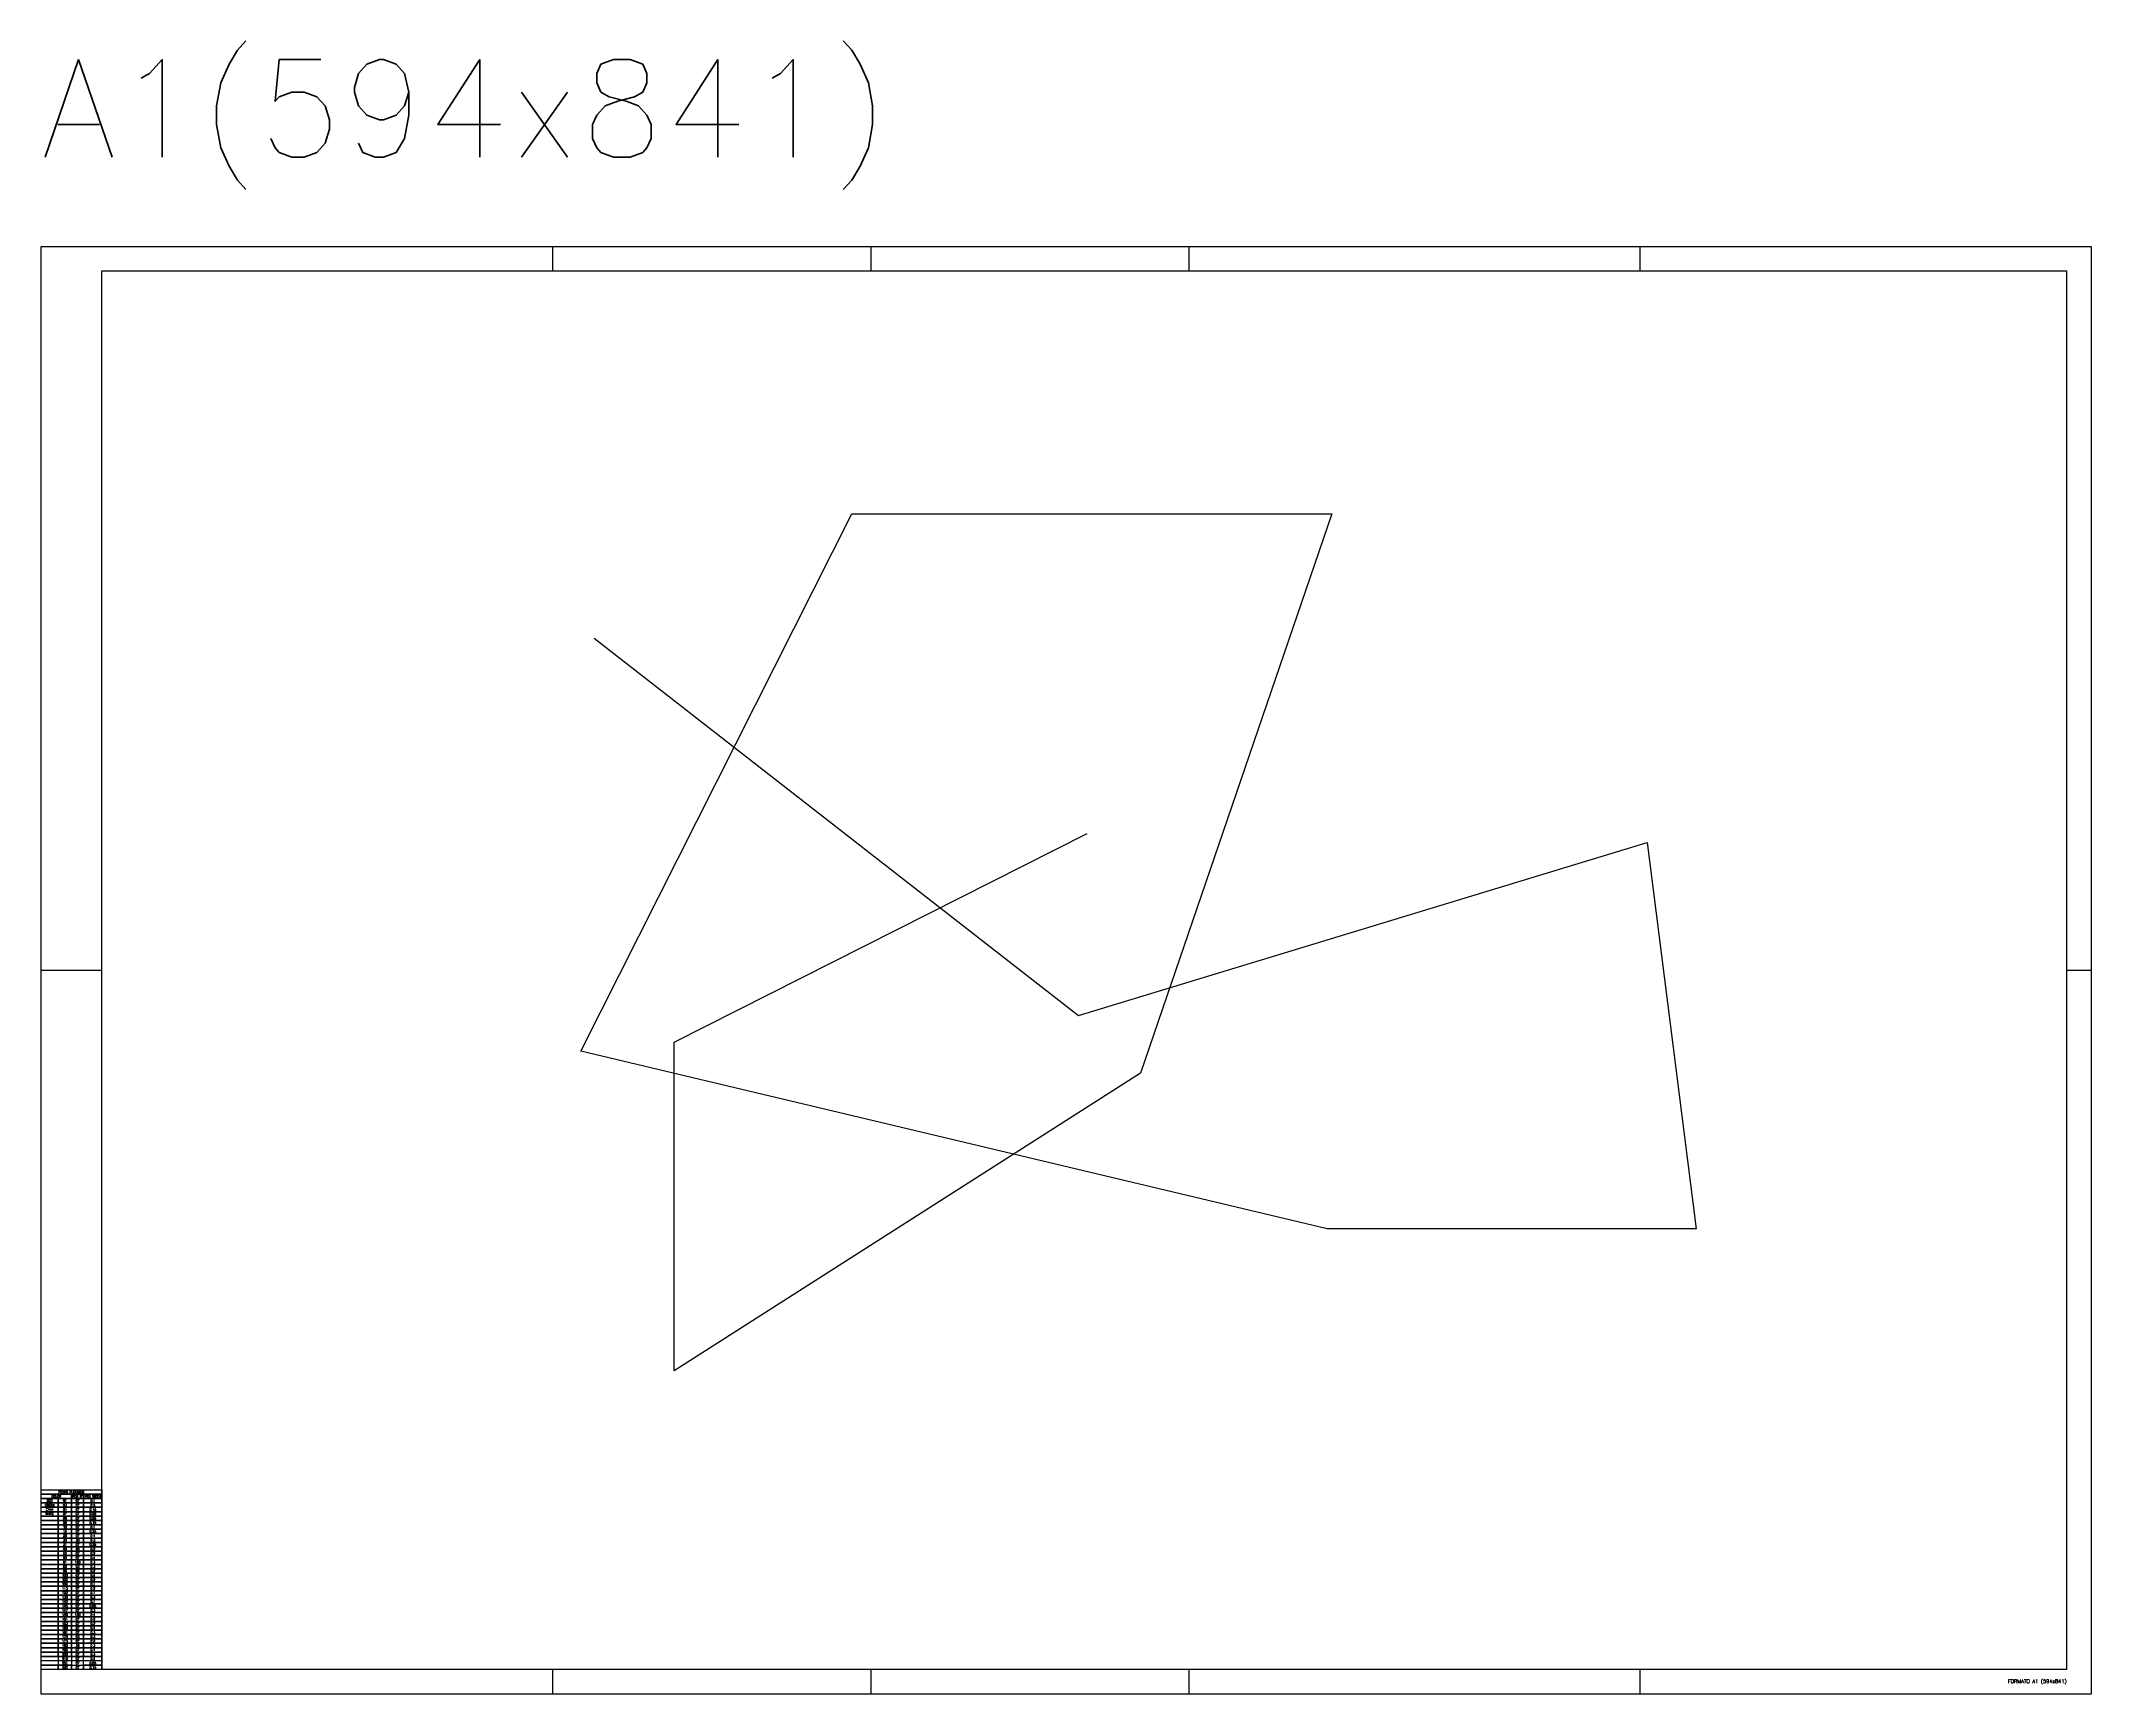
# Model space of a CAD drawing. Header units: metres. Extents: x -1 to 347, y 1 to 93.
# Drawn here: x 129.6 to 213.7, y 1.9 to 69.7 of the extents above; entities that cross this region are included whole.
import ezdxf

# ---------------------------------------------------------------- set-up
doc = ezdxf.new("R2010")
doc.units = ezdxf.units.M
for name, color, linetype in [('LANG-AF-DET. TUBOS', 170, 'Continuous'), ('LANG-GR-PRANCHA 1', 8, 'Continuous'), ('LANG-GR-PRANCHA 2', 3, 'Continuous')]:
    doc.layers.add(name, color=color, linetype=linetype)
doc.styles.add('1x50', font='romans.shx', dxfattribs={"height": 0.1})
doc.styles.add('ROMANS', font='simplex.shx')

# ---------------------------------------------------------------- blocks, each defined once
blk = doc.blocks.new('Penas 1')
at = {"layer": 'LANG-GR-PRANCHA 1', "color": 251}
for p, q in [((2.493, 0.359), (-0.007, 0.359)), ((0.703, 0.539), (0.703, 0.179)), ((1.243, 0.539), (1.243, 0.179))]:
    blk.add_line(p, q, dxfattribs=at)
for points in [[(-0.007, 7.199), (-0.007, 7.379), (2.493, 7.379), (2.493, 7.199)], [(1.243, 7.199), (1.243, 7.019), (-0.007, 7.019), (-0.007, 7.199)], [(-0.007, 7.019), (0.703, 7.019), (0.703, 6.839), (-0.007, 6.839)], [(-0.007, 6.839), (0.703, 6.839), (0.703, 6.659), (-0.007, 6.659)], [(0.703, 7.019), (1.243, 7.019), (1.243, 6.839), (0.703, 6.839)], [(0.703, 6.839), (1.243, 6.839), (1.243, 6.659), (0.703, 6.659)], [(1.243, 7.019), (1.243, 7.199), (1.743, 7.199), (1.743, 7.019)], [(1.243, 6.839), (1.243, 7.019), (1.743, 7.019), (1.743, 6.839)], [(1.243, 6.659), (1.243, 6.839), (1.743, 6.839), (1.743, 6.659)], [(1.743, 7.019), (1.743, 7.199), (2.493, 7.199), (2.493, 7.019)], [(1.743, 6.839), (1.743, 7.019), (2.493, 7.019), (2.493, 6.839)], [(1.743, 6.659), (1.743, 6.839), (2.493, 6.839), (2.493, 6.659)], [(-0.007, 6.659), (0.703, 6.659), (0.703, 6.479), (-0.007, 6.479)], [(-0.007, 6.479), (0.703, 6.479), (0.703, 6.299), (-0.007, 6.299)], [(-0.007, 6.299), (0.703, 6.299), (0.703, 6.119), (-0.007, 6.119)], [(-0.007, 6.119), (0.703, 6.119), (0.703, 5.939), (-0.007, 5.939)], [(-0.007, 5.939), (0.703, 5.939), (0.703, 5.759), (-0.007, 5.759)], [(0.703, 6.659), (1.243, 6.659), (1.243, 6.479), (0.703, 6.479)], [(0.703, 6.479), (1.243, 6.479), (1.243, 6.299), (0.703, 6.299)], [(0.703, 6.299), (1.243, 6.299), (1.243, 6.119), (0.703, 6.119)], [(0.703, 6.119), (1.243, 6.119), (1.243, 5.939), (0.703, 5.939)], [(0.703, 5.939), (1.243, 5.939), (1.243, 5.759), (0.703, 5.759)], [(1.243, 6.479), (1.243, 6.659), (1.743, 6.659), (1.743, 6.479)], [(1.243, 6.299), (1.243, 6.479), (1.743, 6.479), (1.743, 6.299)], [(1.243, 6.119), (1.243, 6.299), (1.743, 6.299), (1.743, 6.119)], [(1.243, 5.939), (1.243, 6.119), (1.743, 6.119), (1.743, 5.939)], [(1.243, 5.759), (1.243, 5.939), (1.743, 5.939), (1.743, 5.759)], [(1.743, 6.479), (1.743, 6.659), (2.493, 6.659), (2.493, 6.479)], [(1.743, 6.299), (1.743, 6.479), (2.493, 6.479), (2.493, 6.299)], [(1.743, 6.119), (1.743, 6.299), (2.493, 6.299), (2.493, 6.119)], [(1.743, 5.939), (1.743, 6.119), (2.493, 6.119), (2.493, 5.939)], [(1.743, 5.759), (1.743, 5.939), (2.493, 5.939), (2.493, 5.759)], [(-0.007, 5.759), (0.703, 5.759), (0.703, 5.579), (-0.007, 5.579)], [(-0.007, 5.579), (0.703, 5.579), (0.703, 5.399), (-0.007, 5.399)], [(-0.007, 5.399), (0.703, 5.399), (0.703, 5.219), (-0.007, 5.219)], [(-0.007, 5.219), (0.703, 5.219), (0.703, 5.039), (-0.007, 5.039)], [(0.703, 5.759), (1.243, 5.759), (1.243, 5.579), (0.703, 5.579)], [(0.703, 5.579), (1.243, 5.579), (1.243, 5.399), (0.703, 5.399)], [(0.703, 5.399), (1.243, 5.399), (1.243, 5.219), (0.703, 5.219)], [(0.703, 5.219), (1.243, 5.219), (1.243, 5.039), (0.703, 5.039)], [(1.243, 5.579), (1.243, 5.759), (1.743, 5.759), (1.743, 5.579)], [(1.243, 5.399), (1.243, 5.579), (1.743, 5.579), (1.743, 5.399)], [(1.243, 5.219), (1.243, 5.399), (1.743, 5.399), (1.743, 5.219)], [(1.243, 5.039), (1.243, 5.219), (1.743, 5.219), (1.743, 5.039)], [(1.743, 5.579), (1.743, 5.759), (2.493, 5.759), (2.493, 5.579)], [(1.743, 5.399), (1.743, 5.579), (2.493, 5.579), (2.493, 5.399)], [(1.743, 5.219), (1.743, 5.399), (2.493, 5.399), (2.493, 5.219)], [(1.743, 5.039), (1.743, 5.219), (2.493, 5.219), (2.493, 5.039)], [(-0.007, 5.039), (0.703, 5.039), (0.703, 4.859), (-0.007, 4.859)], [(-0.007, 4.859), (0.703, 4.859), (0.703, 4.679), (-0.007, 4.679)], [(-0.007, 4.679), (0.703, 4.679), (0.703, 4.499), (-0.007, 4.499)], [(-0.007, 4.499), (0.703, 4.499), (0.703, 4.319), (-0.007, 4.319)], [(-0.007, 4.319), (0.703, 4.319), (0.703, 4.139), (-0.007, 4.139)], [(0.703, 5.039), (1.243, 5.039), (1.243, 4.859), (0.703, 4.859)], [(0.703, 4.859), (1.243, 4.859), (1.243, 4.679), (0.703, 4.679)], [(0.703, 4.679), (1.243, 4.679), (1.243, 4.499), (0.703, 4.499)], [(0.703, 4.499), (1.243, 4.499), (1.243, 4.319), (0.703, 4.319)], [(0.703, 4.319), (1.243, 4.319), (1.243, 4.139), (0.703, 4.139)], [(1.243, 4.859), (1.243, 5.039), (1.743, 5.039), (1.743, 4.859)], [(1.243, 4.679), (1.243, 4.859), (1.743, 4.859), (1.743, 4.679)], [(1.243, 4.499), (1.243, 4.679), (1.743, 4.679), (1.743, 4.499)], [(1.243, 4.319), (1.243, 4.499), (1.743, 4.499), (1.743, 4.319)], [(1.243, 4.139), (1.243, 4.319), (1.743, 4.319), (1.743, 4.139)], [(1.743, 4.859), (1.743, 5.039), (2.493, 5.039), (2.493, 4.859)], [(1.743, 4.679), (1.743, 4.859), (2.493, 4.859), (2.493, 4.679)], [(1.743, 4.499), (1.743, 4.679), (2.493, 4.679), (2.493, 4.499)], [(1.743, 4.319), (1.743, 4.499), (2.493, 4.499), (2.493, 4.319)], [(1.743, 4.139), (1.743, 4.319), (2.493, 4.319), (2.493, 4.139)], [(-0.007, 4.139), (0.703, 4.139), (0.703, 3.959), (-0.007, 3.959)], [(-0.007, 3.959), (0.703, 3.959), (0.703, 3.779), (-0.007, 3.779)], [(-0.007, 3.779), (0.703, 3.779), (0.703, 3.599), (-0.007, 3.599)], [(-0.007, 3.599), (0.703, 3.599), (0.703, 3.419), (-0.007, 3.419)], [(-0.007, 3.419), (0.703, 3.419), (0.703, 3.239), (-0.007, 3.239)], [(0.703, 4.139), (1.243, 4.139), (1.243, 3.959), (0.703, 3.959)], [(0.703, 3.959), (1.243, 3.959), (1.243, 3.779), (0.703, 3.779)], [(0.703, 3.779), (1.243, 3.779), (1.243, 3.599), (0.703, 3.599)], [(0.703, 3.599), (1.243, 3.599), (1.243, 3.419), (0.703, 3.419)], [(0.703, 3.419), (1.243, 3.419), (1.243, 3.239), (0.703, 3.239)], [(1.243, 3.959), (1.243, 4.139), (1.743, 4.139), (1.743, 3.959)], [(1.243, 3.779), (1.243, 3.959), (1.743, 3.959), (1.743, 3.779)], [(1.243, 3.599), (1.243, 3.779), (1.743, 3.779), (1.743, 3.599)], [(1.243, 3.419), (1.243, 3.599), (1.743, 3.599), (1.743, 3.419)], [(1.243, 3.239), (1.243, 3.419), (1.743, 3.419), (1.743, 3.239)], [(1.743, 3.959), (1.743, 4.139), (2.493, 4.139), (2.493, 3.959)], [(1.743, 3.779), (1.743, 3.959), (2.493, 3.959), (2.493, 3.779)], [(1.743, 3.599), (1.743, 3.779), (2.493, 3.779), (2.493, 3.599)], [(1.743, 3.419), (1.743, 3.599), (2.493, 3.599), (2.493, 3.419)], [(1.743, 3.239), (1.743, 3.419), (2.493, 3.419), (2.493, 3.239)], [(-0.007, 3.239), (0.703, 3.239), (0.703, 3.059), (-0.007, 3.059)], [(-0.007, 3.059), (0.703, 3.059), (0.703, 2.879), (-0.007, 2.879)], [(-0.007, 2.879), (0.703, 2.879), (0.703, 2.699), (-0.007, 2.699)], [(-0.007, 2.699), (0.703, 2.699), (0.703, 2.519), (-0.007, 2.519)], [(0.703, 3.239), (1.243, 3.239), (1.243, 3.059), (0.703, 3.059)], [(0.703, 3.059), (1.243, 3.059), (1.243, 2.879), (0.703, 2.879)], [(0.703, 2.879), (1.243, 2.879), (1.243, 2.699), (0.703, 2.699)], [(0.703, 2.699), (1.243, 2.699), (1.243, 2.519), (0.703, 2.519)], [(1.243, 3.059), (1.243, 3.239), (1.743, 3.239), (1.743, 3.059)], [(1.243, 2.879), (1.243, 3.059), (1.743, 3.059), (1.743, 2.879)], [(1.243, 2.699), (1.243, 2.879), (1.743, 2.879), (1.743, 2.699)], [(1.243, 2.519), (1.243, 2.699), (1.743, 2.699), (1.743, 2.519)], [(1.743, 3.059), (1.743, 3.239), (2.493, 3.239), (2.493, 3.059)], [(1.743, 2.879), (1.743, 3.059), (2.493, 3.059), (2.493, 2.879)], [(1.743, 2.699), (1.743, 2.879), (2.493, 2.879), (2.493, 2.699)], [(1.743, 2.519), (1.743, 2.699), (2.493, 2.699), (2.493, 2.519)], [(-0.007, 2.519), (0.703, 2.519), (0.703, 2.339), (-0.007, 2.339)], [(-0.007, 2.339), (0.703, 2.339), (0.703, 2.159), (-0.007, 2.159)], [(-0.007, 2.159), (0.703, 2.159), (0.703, 1.979), (-0.007, 1.979)], [(-0.007, 1.979), (0.703, 1.979), (0.703, 1.799), (-0.007, 1.799)], [(-0.007, 1.799), (0.703, 1.799), (0.703, 1.619), (-0.007, 1.619)], [(0.703, 2.519), (1.243, 2.519), (1.243, 2.339), (0.703, 2.339)], [(0.703, 2.339), (1.243, 2.339), (1.243, 2.159), (0.703, 2.159)], [(0.703, 2.159), (1.243, 2.159), (1.243, 1.979), (0.703, 1.979)], [(0.703, 1.979), (1.243, 1.979), (1.243, 1.799), (0.703, 1.799)], [(0.703, 1.799), (1.243, 1.799), (1.243, 1.619), (0.703, 1.619)], [(1.243, 2.339), (1.243, 2.519), (1.743, 2.519), (1.743, 2.339)], [(1.243, 2.159), (1.243, 2.339), (1.743, 2.339), (1.743, 2.159)], [(1.243, 1.979), (1.243, 2.159), (1.743, 2.159), (1.743, 1.979)], [(1.243, 1.799), (1.243, 1.979), (1.743, 1.979), (1.743, 1.799)], [(1.243, 1.619), (1.243, 1.799), (1.743, 1.799), (1.743, 1.619)], [(1.743, 2.339), (1.743, 2.519), (2.493, 2.519), (2.493, 2.339)], [(1.743, 2.159), (1.743, 2.339), (2.493, 2.339), (2.493, 2.159)], [(1.743, 1.979), (1.743, 2.159), (2.493, 2.159), (2.493, 1.979)], [(1.743, 1.799), (1.743, 1.979), (2.493, 1.979), (2.493, 1.799)], [(1.743, 1.619), (1.743, 1.799), (2.493, 1.799), (2.493, 1.619)], [(-0.007, 1.619), (0.703, 1.619), (0.703, 1.439), (-0.007, 1.439)], [(-0.007, 1.439), (0.703, 1.439), (0.703, 1.259), (-0.007, 1.259)], [(-0.007, 1.259), (0.703, 1.259), (0.703, 1.079), (-0.007, 1.079)], [(-0.007, 1.079), (0.703, 1.079), (0.703, 0.899), (-0.007, 0.899)], [(-0.007, 0.899), (0.703, 0.899), (0.703, 0.719), (-0.007, 0.719)], [(0.703, 1.619), (1.243, 1.619), (1.243, 1.439), (0.703, 1.439)], [(0.703, 1.439), (1.243, 1.439), (1.243, 1.259), (0.703, 1.259)], [(0.703, 1.259), (1.243, 1.259), (1.243, 1.079), (0.703, 1.079)], [(0.703, 1.079), (1.243, 1.079), (1.243, 0.899), (0.703, 0.899)], [(0.703, 0.899), (1.243, 0.899), (1.243, 0.719), (0.703, 0.719)], [(1.243, 1.439), (1.243, 1.619), (1.743, 1.619), (1.743, 1.439)], [(1.243, 1.259), (1.243, 1.439), (1.743, 1.439), (1.743, 1.259)], [(1.243, 1.079), (1.243, 1.259), (1.743, 1.259), (1.743, 1.079)], [(1.243, 0.899), (1.243, 1.079), (1.743, 1.079), (1.743, 0.899)], [(1.243, 0.719), (1.243, 0.899), (1.743, 0.899), (1.743, 0.719)], [(1.743, 1.439), (1.743, 1.619), (2.493, 1.619), (2.493, 1.439)], [(1.743, 1.259), (1.743, 1.439), (2.493, 1.439), (2.493, 1.259)], [(1.743, 1.079), (1.743, 1.259), (2.493, 1.259), (2.493, 1.079)], [(1.743, 0.899), (1.743, 1.079), (2.493, 1.079), (2.493, 0.899)], [(1.743, 0.719), (1.743, 0.899), (2.493, 0.899), (2.493, 0.719)], [(-0.007, 0.719), (0.703, 0.719), (0.703, 0.539), (-0.007, 0.539)], [(-0.007, 0.179), (0.703, 0.179), (0.703, -0.001), (-0.007, -0.001)], [(0.703, 0.719), (1.243, 0.719), (1.243, 0.539), (0.703, 0.539)], [(0.703, 0.179), (1.243, 0.179), (1.243, -0.001), (0.703, -0.001)], [(1.243, 0.539), (1.243, 0.719), (1.743, 0.719), (1.743, 0.539)], [(1.243, -0.001), (1.243, 0.179), (1.743, 0.179), (1.743, -0.001)], [(1.743, 0.539), (1.743, 0.719), (2.493, 0.719), (2.493, 0.539)], [(1.743, -0.001), (1.743, 0.179), (2.493, 0.179), (2.493, -0.001)]]:
    blk.add_lwpolyline(points, close=True, dxfattribs=at)
for points in [[(1.243, 0.179), (-0.007, 0.179), (-0.007, 0.539)], [(-0.007, 0.539), (2.493, 0.539)], [(2.493, 0.539), (2.493, 0.179), (1.743, 0.179)], [(1.743, 0.179), (1.743, 0.539)]]:
    blk.add_lwpolyline(points, dxfattribs=at)
at = {"layer": 'LANG-GR-PRANCHA 1', "color": 251, "char_height": 0.09, "attachment_point": 5, "style": 'ROMANS'}
for s, insert, width in [('GREEN', (0.348, 6.749), 0.70961), ('RED', (0.348, 6.929), 0.70961), ('COLOR', (0.618, 7.109), 1.25), ('PENAS PLOTAGEM', (1.243, 7.289), 2.5), ('01', (0.973, 6.929), 0.54039), ('03', (0.973, 6.749), 0.54039), ('PEN N°', (1.493, 7.109), 0.5), ('07', (1.493, 6.929), 0.5), ('07', (1.493, 6.749), 0.5), ('PEN WIDTH', (2.118, 7.109), 0.75), ('0.1', (2.118, 6.929), 0.75), ('0.5', (2.118, 6.749), 0.75), ('WHITE', (0.348, 6.389), 0.70961), ('CYAN', (0.348, 6.569), 0.70961), ('04', (0.973, 6.569), 0.54039), ('07', (0.973, 6.389), 0.54039), ('08', (0.973, 6.209), 0.54039), ('09', (0.973, 6.029), 0.54039), ('10', (0.973, 5.849), 0.54039), ('07', (1.493, 6.569), 0.5), ('07', (1.493, 6.389), 0.5), ('07', (1.493, 6.209), 0.5), ('07', (1.493, 6.029), 0.5), ('07', (1.493, 5.849), 0.5), ('0.15', (2.118, 6.569), 0.75), ('0.05', (2.118, 6.389), 0.75), ('0.05', (2.118, 6.209), 0.75), ('0.15', (2.118, 6.029), 0.75), ('0.1', (2.118, 5.849), 0.75), ('20', (0.973, 5.489), 0.54039), ('30', (0.973, 5.309), 0.54039), ('31', (0.973, 5.129), 0.54039), ('12', (0.973, 5.669), 0.54039), ('07', (1.493, 5.669), 0.5), ('07', (1.493, 5.489), 0.5), ('30', (1.493, 5.309), 0.5), ('07', (1.493, 5.129), 0.5), ('0.25', (2.118, 5.669), 0.75), ('0.25', (2.118, 5.129), 0.75), ('0.4', (2.118, 5.489), 0.75), ('0.3', (2.118, 5.309), 0.75), ('40', (0.973, 4.949), 0.54039), ('42', (0.973, 4.769), 0.54039), ('50', (0.973, 4.589), 0.54039), ('80', (0.973, 4.229), 0.54039), ('61', (0.973, 4.409), 0.54039), ('150', (1.493, 4.409), 0.5), ('40', (1.493, 4.949), 0.5), ('07', (1.493, 4.769), 0.5), ('07', (1.493, 4.589), 0.5), ('03', (1.493, 4.229), 0.5), ('0.2', (2.118, 4.949), 0.75), ('0.2', (2.118, 4.769), 0.75), ('0.4', (2.118, 4.589), 0.75), ('0.3', (2.118, 4.409), 0.75), ('0.3', (2.118, 4.229), 0.75), ('100', (0.973, 3.869), 0.54039), ('102', (0.973, 3.689), 0.54039), ('104', (0.973, 3.509), 0.54039), ('113', (0.973, 3.329), 0.54039), ('96', (0.973, 4.049), 0.54039), ('96', (1.493, 4.049), 0.5), ('07', (1.493, 3.869), 0.5), ('07', (1.493, 3.689), 0.5), ('07', (1.493, 3.509), 0.5), ('07', (1.493, 3.329), 0.5), ('0.2', (2.118, 4.049), 0.75), ('0.4', (2.118, 3.869), 0.75), ('0.2', (2.118, 3.689), 0.75), ('0.1', (2.118, 3.509), 0.75), ('0.2', (2.118, 3.329), 0.75), ('122', (0.973, 3.149), 0.54039), ('130', (0.973, 2.969), 0.54039), ('142', (0.973, 2.789), 0.54039), ('145', (0.973, 2.609), 0.54039), ('07', (1.493, 3.149), 0.5), ('07', (1.493, 2.969), 0.5), ('07', (1.493, 2.789), 0.5), ('07', (1.493, 2.609), 0.5), ('0.05', (2.118, 2.609), 0.75), ('0.1', (2.118, 3.149), 0.75), ('0.3', (2.118, 2.969), 0.75), ('0.1', (2.118, 2.789), 0.75), ('147', (0.973, 2.429), 0.54039), ('150', (0.973, 2.249), 0.54039), ('151', (0.973, 2.069), 0.54039), ('153', (0.973, 1.889), 0.54039), ('160', (0.973, 1.709), 0.54039), ('150', (1.493, 2.249), 0.5), ('07', (1.493, 2.429), 0.5), ('07', (1.493, 2.069), 0.5), ('07', (1.493, 1.889), 0.5), ('07', (1.493, 1.709), 0.5), ('0.3', (2.118, 2.429), 0.75), ('0.4', (2.118, 2.249), 0.75), ('0.2', (2.118, 2.069), 0.75), ('0.2', (2.118, 1.889), 0.75), ('0.4', (2.118, 1.709), 0.75), ('161', (0.973, 1.529), 0.54039), ('170', (0.973, 1.349), 0.54039), ('173', (0.973, 1.169), 0.54039), ('190', (0.973, 0.989), 0.54039), ('192', (0.973, 0.809), 0.54039), ('07', (1.493, 1.529), 0.5), ('03', (1.493, 1.349), 0.5), ('07', (1.493, 1.169), 0.5), ('36', (1.493, 0.989), 0.5), ('07', (1.493, 0.809), 0.5), ('0.3', (2.118, 1.529), 0.75), ('0.3', (2.118, 1.349), 0.75), ('0.2', (2.118, 1.169), 0.75), ('0.3', (2.118, 0.989), 0.75), ('0.4', (2.118, 0.809), 0.75), ('200', (0.973, 0.629), 0.54039), ('210', (0.973, 0.449), 0.54039), ('251', (0.973, 0.269), 0.54039), ('252', (0.973, 0.089), 0.54039), ('07', (1.493, 0.629), 0.5), ('07', (1.493, 0.449), 0.5), ('07', (1.493, 0.269), 0.5), ('07', (1.493, 0.089), 0.5), ('0.05', (2.118, 0.269), 0.75), ('0.15', (2.118, 0.089), 0.75), ('0.3', (2.118, 0.629), 0.75), ('0.4', (2.118, 0.449), 0.75)]:
    blk.add_mtext(s, dxfattribs=dict(at, insert=insert, width=width))
blk = doc.blocks.new('PENA')
at = {"layer": 'LANG-GR-PRANCHA 1', "color": 251}
blk.add_blockref('Penas 1', (0.007, 0.001), dxfattribs=at)
blk = doc.blocks.new('PRANCHA A1')
at = {"layer": 'LANG-GR-PRANCHA 1'}
for p, q in [((21, 58.4), (21, 59.4)), ((34.05, 58.4), (34.05, 59.4)), ((47.1, 58.4), (47.1, 59.4)), ((65.6, 58.4), (65.6, 59.4)), ((0, 29.7), (2.5, 29.7)), ((83.1, 29.7), (84.1, 29.7)), ((21, 0), (21, 1)), ((34.05, 0), (34.05, 1)), ((47.1, 0), (47.1, 1)), ((65.6, 0), (65.6, 1))]:
    blk.add_line(p, q, dxfattribs=at)
blk.add_lwpolyline([(0, 59.4), (84.1, 59.4), (84.1, 0), (0, 0)], close=True, dxfattribs=at)
at = {"layer": 'LANG-GR-PRANCHA 2'}
blk.add_lwpolyline([(2.5, 58.4), (83.1, 58.4), (83.1, 1), (2.5, 1)], close=True, dxfattribs=at)
at = {"layer": 'LANG-GR-PRANCHA 1', "color": 6}
blk.add_blockref('PENA', (0, 1), dxfattribs=at)
at = {"layer": 'LANG-GR-PRANCHA 1', "insert": (83.1, 0.5), "char_height": 0.15, "width": 3.96, "attachment_point": 6, "line_spacing_factor": 0.798, "style": 'ROMANS'}
blk.add_mtext('FORMATO A1 (594x841)', dxfattribs=at)
at = {"layer": 'LANG-GR-PRANCHA 2', "insert": (0, 64.4), "char_height": 4, "attachment_point": 4, "style": '1x50'}
blk.add_mtext_dynamic_manual_height_columns('A1(594x841)', width=34.46075, gutter_width=0.5, heights=[0], dxfattribs=at)

msp = doc.modelspace()

# ---------------------------------------------------------------- linework, layer by layer
at = {"layer": 'LANG-AF-DET. TUBOS'}
for p, q in [((151.754, 28.297), (162.873, 50.339)), ((162.873, 50.339), (182.561, 50.339)), ((182.561, 50.339), (174.722, 27.386)), ((152.301, 45.239), (172.17, 29.754)), ((155.582, 28.661), (172.535, 37.223)), ((172.17, 29.754), (195.503, 36.859)), ((195.503, 36.859), (197.509, 21.01)), ((155.582, 15.181), (155.582, 28.661)), ((182.379, 21.01), (151.754, 28.297)), ((174.722, 27.386), (155.582, 15.181)), ((197.509, 21.01), (182.379, 21.01))]:
    msp.add_line(p, q, dxfattribs=at)

# ---------------------------------------------------------------- block references
at = {"layer": 'LANG-GR-PRANCHA 1'}
msp.add_blockref('PRANCHA A1', (129.612, 1.918), dxfattribs=at)

doc.saveas('drawing.dxf')
